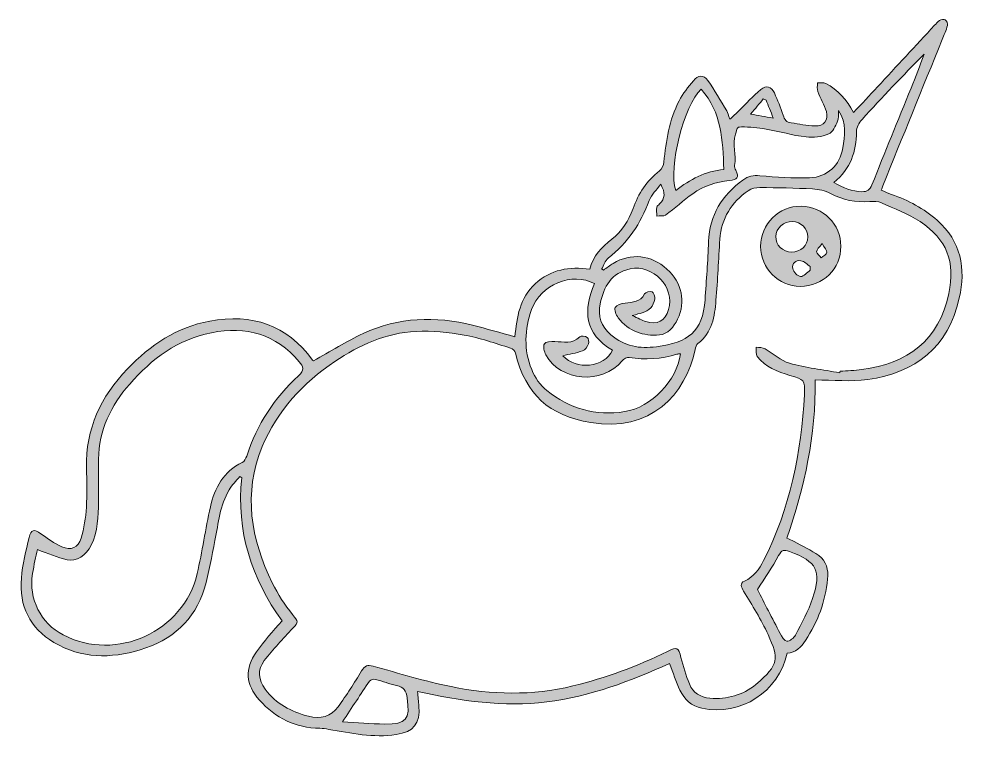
# Model space of a CAD drawing. Header units: inches. Extents: x 187 to 408, y -1080 to -913.
import ezdxf

# ---------------------------------------------------------------- set-up
doc = ezdxf.new("R2010")
doc.units = ezdxf.units.IN
doc.header["$MEASUREMENT"] = 0
doc.layers.add('Layer 1', color=7, linetype='Continuous')

# ---------------------------------------------------------------- blocks, each defined once
blk = doc.blocks.new('block 3')
at = {"layer": 'Layer 1', "true_color": 0xffffff}
h = blk.add_hatch(color=7, dxfattribs=at)
h.dxf.hatch_style = 2
edge = h.paths.add_edge_path()
edge.add_spline(control_points=[(372.93, -996.9), (373.22, -1009.78), (370.46, -1021.79), (366.34, -1033.77), (366.92, -1034.03), (367.5, -1034.24), (368.04, -1034.53), (369.97, -1035.6), (372, -1036.56), (373.8, -1037.84), (375.62, -1039.12), (376.09, -1041.14), (375.87, -1043.33), (375.33, -1048.52), (373.58, -1053.26), (370.72, -1057.6), (369.7, -1059.16), (368.46, -1060.48), (366.43, -1060.56), (364.51, -1069.57), (355.61, -1075.31), (346.57, -1073.41), (344.15, -1072.9), (342.46, -1071.38), (341.45, -1069.21), (340.54, -1067.26), (339.86, -1065.2), (339, -1062.97), (329.93, -1067.13), (320.52, -1070.65), (310.42, -1071.92), (300.32, -1073.19), (290.41, -1071.71), (280.32, -1069.54), (280.43, -1070.76), (280.54, -1071.84), (280.63, -1072.91), (280.96, -1077.03), (279.39, -1078.94), (275.35, -1079.55), (270, -1080.36), (264.82, -1079.22), (259.61, -1078.34), (258.93, -1078.22), (258.24, -1078.1), (257.55, -1078.09), (251.87, -1077.99), (247.17, -1075.68), (243.46, -1071.5), (240.2, -1067.84), (239.99, -1064.28), (242.78, -1060.25), (244.5, -1057.76), (246.62, -1055.55), (248.72, -1053.01), (241.65, -1043.22), (238.02, -1032.15), (239.33, -1019.68), (239.18, -1019.59), (239.03, -1019.51), (238.88, -1019.42), (238.04, -1020.44), (237.06, -1021.38), (236.4, -1022.5), (234.26, -1026.13), (233.9, -1030.27), (233.1, -1034.3), (232.37, -1038.03), (231.72, -1041.81), (230.63, -1045.44), (228.37, -1052.98), (223.04, -1057.59), (215.66, -1059.8), (208.79, -1061.85), (201.92, -1061.89), (195.56, -1058.08), (189.95, -1054.73), (187.42, -1049.55), (187.99, -1043.08), (188.27, -1039.89), (189.07, -1036.73), (189.79, -1033.6), (190.22, -1031.71), (190.97, -1031.62), (192.52, -1032.73), (194.08, -1033.84), (195.67, -1034.99), (197.41, -1035.77), (199.53, -1036.71), (201.22, -1036.03), (201.9, -1033.81), (202.61, -1031.48), (202.98, -1029.01), (203.14, -1026.57), (203.34, -1023.53), (203.23, -1020.46), (203.16, -1017.41), (202.93, -1008.28), (206.51, -1000.76), (212.71, -994.3), (218.05, -988.75), (224.16, -984.6), (231.88, -983.18), (241.73, -981.37), (249.87, -984), (255.86, -992.3), (255.96, -992.43), (256.13, -992.52), (256.05, -992.45), (259.99, -990.27), (263.71, -987.91), (267.67, -986.07), (275.87, -982.24), (284.45, -981.98), (293.14, -984.15), (296.37, -984.96), (299.57, -985.9), (303, -986.85), (303.42, -982.21), (304.15, -977.76), (307.74, -974.47), (311.36, -971.17), (315.67, -970.38), (320.45, -971.09), (321.13, -967.97), (323.23, -965.96), (325.55, -964.11), (327.92, -962.23), (329.52, -959.79), (330.52, -956.97), (331.77, -953.45), (333.69, -950.46), (336.71, -948.17), (337.25, -947.76), (337.63, -946.85), (337.71, -946.12), (338.22, -941.19), (338.96, -936.31), (341.25, -931.86), (342.13, -930.16), (343.39, -928.65), (344.58, -927.15), (345.62, -925.84), (346.98, -925.69), (347.96, -927.11), (349.55, -929.4), (350.94, -931.82), (352.38, -934.21), (352.64, -934.64), (352.74, -935.18), (353.08, -936.15), (353.91, -935.36), (354.54, -934.78), (355.16, -934.18), (356.87, -932.52), (358.48, -930.74), (360.3, -929.2), (361.49, -928.18), (362.77, -928.49), (363.45, -930), (364.21, -931.71), (364.96, -933.42), (365.5, -935.2), (365.82, -936.24), (366.27, -936.84), (367.34, -936.98), (369.19, -937.22), (371.04, -937.63), (372.91, -937.7), (374.98, -937.78), (376.15, -936.34), (375.58, -934.36), (375.11, -932.75), (374.16, -931.29), (373.57, -929.7), (373.34, -929.1), (373.52, -928.34), (373.51, -927.66), (374.15, -927.68), (374.92, -927.49), (375.42, -927.77), (378.22, -929.3), (380.35, -931.53), (381.89, -934.59), (383.83, -932.51), (385.66, -930.56), (387.48, -928.6), (391.92, -923.81), (396.34, -919.03), (400.78, -914.24), (401.13, -913.86), (401.46, -913.38), (401.9, -913.14), (402.3, -912.92), (402.98, -912.76), (403.29, -912.95), (403.62, -913.16), (403.89, -913.89), (403.79, -914.28), (403.48, -915.4), (402.99, -916.48), (402.55, -917.57), (397.93, -928.94), (393.32, -940.3), (388.7, -951.67), (388.59, -951.94), (388.51, -952.22), (388.35, -952.69), (389.16, -953.01), (389.95, -953.35), (390.74, -953.64), (394.64, -955.06), (398.3, -956.91), (401.41, -959.69), (406.96, -964.64), (408.12, -970.87), (406.54, -977.85), (403.96, -989.26), (396.32, -995.27), (385.2, -996.81), (381.24, -997.36), (377.14, -996.9), (372.93, -996.9)], knot_values=[0, 0, 0, 0, 1, 1, 1, 2, 2, 2, 3, 3, 3, 4, 4, 4, 5, 5, 5, 6, 6, 6, 7, 7, 7, 8, 8, 8, 9, 9, 9, 10, 10, 10, 11, 11, 11, 12, 12, 12, 13, 13, 13, 14, 14, 14, 15, 15, 15, 16, 16, 16, 17, 17, 17, 18, 18, 18, 19, 19, 19, 20, 20, 20, 21, 21, 21, 22, 22, 22, 23, 23, 23, 24, 24, 24, 25, 25, 25, 26, 26, 26, 27, 27, 27, 28, 28, 28, 29, 29, 29, 30, 30, 30, 31, 31, 31, 32, 32, 32, 33, 33, 33, 34, 34, 34, 35, 35, 35, 36, 36, 36, 37, 37, 37, 38, 38, 38, 39, 39, 39, 40, 40, 40, 41, 41, 41, 42, 42, 42, 43, 43, 43, 44, 44, 44, 45, 45, 45, 46, 46, 46, 47, 47, 47, 48, 48, 48, 49, 49, 49, 50, 50, 50, 51, 51, 51, 52, 52, 52, 53, 53, 53, 54, 54, 54, 55, 55, 55, 56, 56, 56, 57, 57, 57, 58, 58, 58, 59, 59, 59, 60, 60, 60, 61, 61, 61, 62, 62, 62, 63, 63, 63, 64, 64, 64, 65, 65, 65, 66, 66, 66, 67, 67, 67, 68, 68, 68, 69, 69, 69, 70, 70, 70, 71, 71, 71, 72, 72, 72, 73, 73, 73, 74, 74, 74, 74], degree=3, periodic=1)
edge = h.paths.add_edge_path()
edge.add_spline(control_points=[(378.67, -995.23), (378.7, -995.12), (378.73, -995.01), (378.76, -994.89), (380.45, -994.76), (382.16, -994.68), (383.84, -994.47), (394.38, -993.14), (401.85, -987.67), (404.13, -976.72), (405.64, -969.44), (403.65, -964.06), (397.4, -959.99), (394.62, -958.19), (391.45, -956.98), (388.4, -955.62), (387.6, -955.27), (386.57, -955.23), (385.67, -955.3), (382.42, -955.56), (379.41, -954.98), (376.51, -953.41), (375.29, -952.75), (373.77, -952.46), (372.37, -952.38), (368.27, -952.16), (364.17, -952.08), (360.07, -952.05), (359.16, -952.05), (358.1, -952.29), (357.37, -952.79), (353.48, -955.54), (351.08, -959.23), (350.76, -964.09), (350.45, -968.84), (350.26, -973.6), (349.85, -978.33), (349.52, -982.1), (348.99, -985.85), (345.61, -988.39), (345.26, -988.65), (345.11, -989.28), (345.01, -989.77), (342.83, -1000.28), (334.52, -1009.22), (320.66, -1006.84), (310.89, -1005.16), (305.49, -1000.3), (303.15, -990.67), (303.04, -990.19), (302.46, -989.61), (301.98, -989.46), (298.38, -988.37), (294.81, -987.08), (291.14, -986.43), (287.47, -985.77), (283.67, -985.4), (279.96, -985.58), (272.99, -985.92), (266.77, -988.72), (261.05, -992.6), (253.61, -997.65), (247.63, -1004.02), (244.13, -1012.42), (239.57, -1023.38), (241.51, -1033.96), (246.46, -1044.22), (247.72, -1046.84), (249.4, -1049.31), (251.2, -1051.6), (252.49, -1053.25), (252.64, -1053.27), (251.22, -1054.78), (248.93, -1057.21), (246.66, -1059.67), (244.6, -1062.29), (242.92, -1064.44), (243.23, -1066.78), (244.8, -1068.97), (247.31, -1072.44), (250.87, -1074.2), (254.88, -1075.29), (257.7, -1076.06), (260.1, -1075.31), (261.79, -1073.05), (263.78, -1070.39), (265.55, -1067.55), (267.27, -1064.69), (267.98, -1063.51), (268.61, -1063.23), (269.95, -1063.6), (275.99, -1065.29), (282, -1067.13), (288.14, -1068.37), (297.54, -1070.28), (307.03, -1070.54), (316.47, -1068.22), (324.14, -1066.34), (331.51, -1063.66), (338.58, -1060.16), (340.79, -1059.07), (341.07, -1059.25), (341.68, -1061.56), (342.24, -1063.65), (342.85, -1065.74), (343.66, -1067.74), (344.5, -1069.8), (346.19, -1070.89), (348.45, -1071.07), (352.44, -1071.37), (356.08, -1070.42), (359.14, -1067.85), (364.64, -1063.23), (364.53, -1061.84), (361.98, -1056.25), (360.39, -1052.74), (358.26, -1049.47), (356.29, -1046.14), (355.75, -1045.21), (355.31, -1044.29), (356.47, -1043.78), (358.7, -1042.8), (359.95, -1040.98), (360.95, -1038.99), (367.07, -1026.82), (369.79, -1013.79), (370.44, -1000.29), (370.6, -996.81), (370.42, -996.84), (367.08, -995.84), (364.19, -994.97), (361.36, -993.91), (359.46, -991.4), (359.08, -990.9), (359.29, -989.96), (359.24, -989.23), (359.94, -989.36), (360.74, -989.32), (361.33, -989.65), (363.25, -990.73), (364.95, -992.42), (366.98, -992.99), (370.79, -994.07), (374.77, -994.52), (378.67, -995.23)], knot_values=[0, 0, 0, 0, 1, 1, 1, 2, 2, 2, 3, 3, 3, 4, 4, 4, 5, 5, 5, 6, 6, 6, 7, 7, 7, 8, 8, 8, 9, 9, 9, 10, 10, 10, 11, 11, 11, 12, 12, 12, 13, 13, 13, 14, 14, 14, 15, 15, 15, 16, 16, 16, 17, 17, 17, 18, 18, 18, 19, 19, 19, 20, 20, 20, 21, 21, 21, 22, 22, 22, 23, 23, 23, 24, 24, 24, 25, 25, 25, 26, 26, 26, 27, 27, 27, 28, 28, 28, 29, 29, 29, 30, 30, 30, 31, 31, 31, 32, 32, 32, 33, 33, 33, 34, 34, 34, 35, 35, 35, 36, 36, 36, 37, 37, 37, 38, 38, 38, 39, 39, 39, 40, 40, 40, 41, 41, 41, 42, 42, 42, 43, 43, 43, 44, 44, 44, 45, 45, 45, 46, 46, 46, 47, 47, 47, 48, 48, 48, 48], degree=3, periodic=1)
edge = h.paths.add_edge_path()
edge.add_spline(control_points=[(191.73, -1036.45), (191.4, -1038.03), (190.91, -1040.01), (190.59, -1042.03), (189.64, -1047.96), (192.47, -1053.56), (197.75, -1056.32), (210.05, -1062.76), (225.82, -1055.59), (228.95, -1042.04), (230.14, -1036.9), (230.87, -1031.65), (232.03, -1026.5), (233.03, -1022.06), (235.07, -1018.24), (239.45, -1016.12), (239.94, -1015.89), (240.32, -1015.2), (240.5, -1014.63), (242.86, -1007.3), (246.95, -1001.07), (252.6, -995.91), (254.03, -994.61), (253.72, -993.85), (252.71, -992.66), (247.27, -986.23), (240.39, -984.29), (232.27, -985.89), (224.37, -987.44), (218.38, -991.99), (213.23, -997.85), (208.83, -1002.85), (206.1, -1008.61), (205.95, -1015.38), (205.88, -1018.67), (206.06, -1021.96), (205.96, -1025.25), (205.86, -1028.7), (205.87, -1032.21), (204.27, -1035.42), (203.11, -1037.75), (200.76, -1039.34), (198.63, -1038.85), (196.35, -1038.31), (194.18, -1037.32), (191.73, -1036.45)], knot_values=[0, 0, 0, 0, 1, 1, 1, 2, 2, 2, 3, 3, 3, 4, 4, 4, 5, 5, 5, 6, 6, 6, 7, 7, 7, 8, 8, 8, 9, 9, 9, 10, 10, 10, 11, 11, 11, 12, 12, 12, 13, 13, 13, 14, 14, 14, 15, 15, 15, 15], degree=3, periodic=1)
edge = h.paths.add_edge_path()
edge.add_spline(control_points=[(378.42, -934.11), (378.34, -935.16), (378.48, -935.99), (378.18, -936.61), (377.65, -937.7), (377.06, -939.18), (376.12, -939.56), (374.51, -940.2), (372.56, -940.47), (370.83, -940.27), (367.7, -939.89), (364.63, -938.98), (361.51, -938.44), (359.62, -938.11), (357.69, -937.92), (355.77, -937.93), (354.48, -937.95), (354.89, -938.31), (354.42, -939.59), (353.5, -942.07), (354.68, -944.47), (354.2, -946.88), (354.13, -947.23), (354.31, -947.67), (354.47, -948.03), (355.23, -949.78), (354.92, -950.22), (352.95, -950.43), (349.87, -950.75), (346.95, -951.65), (344.44, -953.49), (342.27, -955.08), (340.26, -956.88), (338.09, -958.46), (337.62, -958.81), (336.76, -958.63), (336.08, -958.69), (336.06, -958), (335.96, -957.31), (336.04, -956.63), (336.07, -956.35), (336.48, -956.11), (336.72, -955.86), (337.99, -954.56), (338.1, -953.34), (336.96, -951.28), (336, -952.61), (334.79, -953.71), (334.29, -955.07), (332.32, -960.44), (329.28, -964.96), (324.74, -968.5), (324, -969.08), (323.7, -970.2), (323.2, -971.07), (323.34, -971.15), (323.48, -971.23), (323.61, -971.31), (324.37, -970.78), (325.11, -970.2), (325.9, -969.72), (329.98, -967.23), (334.78, -967.75), (338.43, -971.06), (341.93, -974.22), (342.88, -978.7), (340.9, -982.74), (340.01, -984.56), (338.61, -986.26), (336.68, -986.41), (332.92, -986.72), (329.46, -985.58), (327.06, -982.4), (326.56, -981.74), (326.07, -980.56), (326.34, -979.98), (326.62, -979.4), (327.83, -979.1), (328.68, -978.99), (330.43, -978.75), (332.2, -978.83), (333.17, -976.85), (333.37, -976.45), (334.48, -976.15), (334.96, -976.35), (335.35, -976.5), (335.66, -977.51), (335.57, -978.06), (335.3, -979.69), (334.3, -980.79), (332.66, -981.24), (332.04, -981.42), (331.42, -981.59), (330.33, -981.89), (331.71, -982.5), (332.6, -982.97), (333.53, -983.29), (336.11, -984.18), (338.05, -983.13), (338.81, -980.5), (340.31, -975.27), (335.24, -969.9), (329.86, -971), (325.43, -971.91), (323.71, -975.17), (322.87, -979.13), (322.26, -982.02), (323.13, -984.44), (325.38, -986.4), (328.46, -989.08), (332.13, -989.68), (335.96, -989.15), (343.42, -988.11), (346.71, -985.78), (347.29, -978.2), (347.63, -973.69), (347.94, -969.17), (348.1, -964.66), (348.34, -958.47), (351.26, -953.87), (356.14, -950.3), (357.36, -949.4), (358.57, -949.19), (360.07, -949.3), (363.93, -949.6), (367.81, -949.94), (371.66, -949.78), (375.81, -949.61), (378.74, -946.89), (379.41, -942.83), (379.87, -940.01), (380.35, -937.05), (378.42, -934.11)], knot_values=[0, 0, 0, 0, 1, 1, 1, 2, 2, 2, 3, 3, 3, 4, 4, 4, 5, 5, 5, 6, 6, 6, 7, 7, 7, 8, 8, 8, 9, 9, 9, 10, 10, 10, 11, 11, 11, 12, 12, 12, 13, 13, 13, 14, 14, 14, 15, 15, 15, 16, 16, 16, 17, 17, 17, 18, 18, 18, 19, 19, 19, 20, 20, 20, 21, 21, 21, 22, 22, 22, 23, 23, 23, 24, 24, 24, 25, 25, 25, 26, 26, 26, 27, 27, 27, 28, 28, 28, 29, 29, 29, 30, 30, 30, 31, 31, 31, 32, 32, 32, 33, 33, 33, 34, 34, 34, 35, 35, 35, 36, 36, 36, 37, 37, 37, 38, 38, 38, 39, 39, 39, 40, 40, 40, 41, 41, 41, 42, 42, 42, 43, 43, 43, 44, 44, 44, 44], degree=3, periodic=1)
edge = h.paths.add_edge_path()
edge.add_spline(control_points=[(341.59, -990.78), (341.21, -990.83), (340.97, -990.82), (340.76, -990.89), (337.11, -992.02), (333.41, -992.3), (329.62, -991.63), (329.13, -991.54), (328.36, -992.02), (327.98, -992.47), (323.32, -998.04), (313.62, -997.3), (310.2, -991.02), (309.8, -990.27), (309.53, -989.08), (309.86, -988.45), (310.11, -987.98), (311.44, -987.92), (312.28, -987.95), (314.31, -988.01), (316.36, -988.59), (318.11, -986.87), (318.39, -986.59), (319.39, -986.69), (319.81, -986.98), (320.14, -987.2), (320.34, -988.09), (320.17, -988.49), (319.89, -989.13), (319.35, -989.89), (318.74, -990.11), (317.24, -990.65), (315.65, -990.91), (314.18, -991.25), (317.26, -994.67), (323.83, -994.09), (325.73, -989.96), (319.27, -986.19), (318.77, -980.68), (321.56, -974.45), (316.25, -971.66), (308.98, -974.66), (306.87, -980.51), (305.22, -985.1), (305.03, -989.89), (306.9, -994.48), (307.64, -996.3), (308.91, -998.15), (310.43, -999.37), (315.71, -1003.62), (321.83, -1005.35), (328.57, -1004.28), (334.75, -1003.3), (340.75, -997.05), (341.59, -990.78)], knot_values=[0, 0, 0, 0, 1, 1, 1, 2, 2, 2, 3, 3, 3, 4, 4, 4, 5, 5, 5, 6, 6, 6, 7, 7, 7, 8, 8, 8, 9, 9, 9, 10, 10, 10, 11, 11, 11, 12, 12, 12, 13, 13, 13, 14, 14, 14, 15, 15, 15, 16, 16, 16, 17, 17, 17, 18, 18, 18, 18], degree=3, periodic=1)
edge = h.paths.add_edge_path()
edge.add_spline(control_points=[(377.34, -950.89), (379.55, -952.15), (381.53, -953), (383.85, -953.02), (385.1, -953.04), (385.72, -952.61), (386.19, -951.43), (389.18, -943.9), (392.26, -936.4), (395.3, -928.89), (396.36, -926.27), (397.35, -923.62), (398.38, -920.98), (393.38, -925.95), (388.58, -931.02), (383.88, -936.17), (383.19, -936.93), (382.59, -938.1), (382.58, -939.08), (382.54, -943.66), (381.25, -947.63), (377.34, -950.89)], knot_values=[0, 0, 0, 0, 1, 1, 1, 2, 2, 2, 3, 3, 3, 4, 4, 4, 5, 5, 5, 6, 6, 6, 7, 7, 7, 7], degree=3, periodic=1)
edge = h.paths.add_edge_path()
edge.add_spline(control_points=[(359.5, -1045.74), (361.14, -1048.91), (362.93, -1052.45), (364.8, -1055.96), (365.18, -1056.68), (365.8, -1057.75), (366.37, -1057.79), (367.02, -1057.83), (368.01, -1057.04), (368.36, -1056.36), (369.82, -1053.56), (371.38, -1050.77), (372.37, -1047.8), (374.52, -1041.29), (373.4, -1039.31), (366.98, -1036.87), (365.69, -1036.37), (365.13, -1036.54), (364.43, -1037.84), (363, -1040.48), (361.26, -1042.96), (359.5, -1045.74)], knot_values=[0, 0, 0, 0, 1, 1, 1, 2, 2, 2, 3, 3, 3, 4, 4, 4, 5, 5, 5, 6, 6, 6, 7, 7, 7, 7], degree=3, periodic=1)
edge = h.paths.add_edge_path()
edge.add_spline(control_points=[(340.46, -952.76), (343.81, -950.13), (347.36, -948.29), (351.67, -947.82), (351.39, -941.09), (351.23, -934.52), (346.39, -929.16), (342.35, -932.86), (338.74, -947.31), (340.46, -952.76)], knot_values=[0, 0, 0, 0, 1, 1, 1, 2, 2, 2, 3, 3, 3, 3], degree=3, periodic=1)
edge = h.paths.add_edge_path()
edge.add_spline(control_points=[(262.82, -1076.61), (266.14, -1076.78), (269.4, -1077.06), (272.67, -1077.11), (277.76, -1077.18), (278.61, -1076.05), (277.88, -1070.98), (277.65, -1069.41), (277.13, -1068.42), (275.41, -1068.1), (273.75, -1067.79), (272.17, -1067.09), (270.52, -1066.68), (270.1, -1066.58), (269.35, -1066.77), (269.13, -1067.09), (267.06, -1070.11), (265.07, -1073.19), (262.82, -1076.61)], knot_values=[0, 0, 0, 0, 1, 1, 1, 2, 2, 2, 3, 3, 3, 4, 4, 4, 5, 5, 5, 6, 6, 6, 6], degree=3, periodic=1)
edge = h.paths.add_edge_path()
edge.add_spline(control_points=[(357.92, -934.94), (359.71, -935.26), (361.23, -935.53), (363.21, -935.89), (362.56, -934.24), (362.04, -932.96), (361.53, -931.68), (361.31, -931.59), (361.09, -931.5), (360.87, -931.41), (359.96, -932.5), (359.05, -933.59), (357.92, -934.94)], knot_values=[0, 0, 0, 0, 1, 1, 1, 2, 2, 2, 3, 3, 3, 4, 4, 4, 4], degree=3, periodic=1)
h = blk.add_hatch(color=7, dxfattribs=at)
h.dxf.hatch_style = 2
edge = h.paths.add_edge_path()
edge.add_spline(control_points=[(378.94, -965.75), (378.95, -970.97), (374.77, -975.11), (369.51, -975.09), (364.37, -975.07), (360.26, -970.93), (360.23, -965.77), (360.2, -960.62), (364.51, -956.34), (369.67, -956.4), (374.79, -956.45), (378.94, -960.64), (378.94, -965.75)], knot_values=[0, 0, 0, 0, 1, 1, 1, 2, 2, 2, 3, 3, 3, 4, 4, 4, 4], degree=3, periodic=1)
edge = h.paths.add_edge_path()
edge.add_spline(control_points=[(367.47, -967.09), (369.58, -967.13), (371.22, -965.59), (371.22, -963.56), (371.23, -961.59), (369.71, -960.06), (367.67, -959.99), (365.61, -959.92), (363.82, -961.51), (363.77, -963.45), (363.73, -965.43), (365.39, -967.06), (367.47, -967.09)], knot_values=[0, 0, 0, 0, 1, 1, 1, 2, 2, 2, 3, 3, 3, 4, 4, 4, 4], degree=3, periodic=1)
edge = h.paths.add_edge_path()
edge.add_spline(control_points=[(371.83, -971.33), (371.83, -971.04), (371.82, -970.75), (371.82, -970.46), (371.1, -969.99), (370.43, -969.25), (369.64, -969.1), (368.39, -968.86), (367.5, -969.79), (367.72, -970.95), (367.87, -971.69), (368.87, -972.74), (369.55, -972.78), (370.28, -972.83), (371.07, -971.86), (371.83, -971.33)], knot_values=[0, 0, 0, 0, 1, 1, 1, 2, 2, 2, 3, 3, 3, 4, 4, 4, 5, 5, 5, 5], degree=3, periodic=1)
edge = h.paths.add_edge_path()
edge.add_spline(control_points=[(374.59, -965.07), (373.91, -966.02), (373.27, -966.53), (373.29, -967), (373.32, -967.49), (374, -967.94), (374.39, -968.41), (374.85, -967.99), (375.59, -967.63), (375.68, -967.15), (375.76, -966.69), (375.17, -966.11), (374.59, -965.07)], knot_values=[0, 0, 0, 0, 1, 1, 1, 2, 2, 2, 3, 3, 3, 4, 4, 4, 4], degree=3, periodic=1)
at = {"layer": 'Layer 1', "lineweight": 0}
for points, knots in [([(372.93, -996.9), (377.14, -996.9), (381.24, -997.36), (385.2, -996.81), (396.32, -995.27), (403.96, -989.26), (406.54, -977.85), (408.12, -970.87), (406.96, -964.64), (401.41, -959.69), (398.3, -956.91), (394.64, -955.06), (390.74, -953.64), (389.95, -953.35), (389.16, -953.01), (388.35, -952.69), (388.51, -952.22), (388.59, -951.94), (388.7, -951.67), (393.32, -940.3), (397.93, -928.94), (402.55, -917.57), (402.99, -916.48), (403.48, -915.4), (403.79, -914.28), (403.89, -913.89), (403.62, -913.16), (403.29, -912.95), (402.98, -912.76), (402.3, -912.92), (401.9, -913.14), (401.46, -913.38), (401.13, -913.86), (400.78, -914.24), (396.34, -919.03), (391.92, -923.81), (387.48, -928.6), (385.66, -930.56), (383.83, -932.51), (381.89, -934.59), (380.35, -931.53), (378.22, -929.3), (375.42, -927.77), (374.92, -927.49), (374.15, -927.68), (373.51, -927.66), (373.52, -928.34), (373.34, -929.1), (373.57, -929.7), (374.16, -931.29), (375.11, -932.75), (375.58, -934.36), (376.15, -936.34), (374.98, -937.78), (372.91, -937.7), (371.04, -937.63), (369.19, -937.22), (367.34, -936.98), (366.27, -936.84), (365.82, -936.24), (365.5, -935.2), (364.96, -933.42), (364.21, -931.71), (363.45, -930), (362.77, -928.49), (361.49, -928.18), (360.3, -929.2), (358.48, -930.74), (356.87, -932.52), (355.16, -934.18), (354.54, -934.78), (353.91, -935.36), (353.08, -936.15), (352.74, -935.18), (352.64, -934.64), (352.38, -934.21), (350.94, -931.82), (349.55, -929.4), (347.96, -927.11), (346.98, -925.69), (345.62, -925.84), (344.58, -927.15), (343.39, -928.65), (342.13, -930.16), (341.25, -931.86), (338.96, -936.31), (338.22, -941.19), (337.71, -946.12), (337.63, -946.85), (337.25, -947.76), (336.71, -948.17), (333.69, -950.46), (331.77, -953.45), (330.52, -956.97), (329.52, -959.79), (327.92, -962.23), (325.55, -964.11), (323.23, -965.96), (321.13, -967.97), (320.45, -971.09), (315.67, -970.38), (311.36, -971.17), (307.74, -974.47), (304.15, -977.76), (303.42, -982.21), (303, -986.85), (299.57, -985.9), (296.37, -984.96), (293.14, -984.15), (284.45, -981.98), (275.87, -982.24), (267.67, -986.07), (263.71, -987.91), (259.99, -990.27), (256.05, -992.45), (256.13, -992.52), (255.96, -992.43), (255.86, -992.3), (249.87, -984), (241.73, -981.37), (231.88, -983.18), (224.16, -984.6), (218.05, -988.75), (212.71, -994.3), (206.51, -1000.76), (202.93, -1008.28), (203.16, -1017.41), (203.23, -1020.46), (203.34, -1023.53), (203.14, -1026.57), (202.98, -1029.01), (202.61, -1031.48), (201.9, -1033.81), (201.22, -1036.03), (199.53, -1036.71), (197.41, -1035.77), (195.67, -1034.99), (194.08, -1033.84), (192.52, -1032.73), (190.97, -1031.62), (190.22, -1031.71), (189.79, -1033.6), (189.07, -1036.73), (188.27, -1039.89), (187.99, -1043.08), (187.42, -1049.55), (189.95, -1054.73), (195.56, -1058.08), (201.92, -1061.89), (208.79, -1061.85), (215.66, -1059.8), (223.04, -1057.59), (228.37, -1052.98), (230.63, -1045.44), (231.72, -1041.81), (232.37, -1038.03), (233.1, -1034.3), (233.9, -1030.27), (234.26, -1026.13), (236.4, -1022.5), (237.06, -1021.38), (238.04, -1020.44), (238.88, -1019.42), (239.03, -1019.51), (239.18, -1019.59), (239.33, -1019.68), (238.02, -1032.15), (241.65, -1043.22), (248.72, -1053.01), (246.62, -1055.55), (244.5, -1057.76), (242.78, -1060.25), (239.99, -1064.28), (240.2, -1067.84), (243.46, -1071.5), (247.17, -1075.68), (251.87, -1077.99), (257.55, -1078.09), (258.24, -1078.1), (258.93, -1078.22), (259.61, -1078.34), (264.82, -1079.22), (270, -1080.36), (275.35, -1079.55), (279.39, -1078.94), (280.96, -1077.03), (280.63, -1072.91), (280.54, -1071.84), (280.43, -1070.76), (280.32, -1069.54), (290.41, -1071.71), (300.32, -1073.19), (310.42, -1071.92), (320.52, -1070.65), (329.93, -1067.13), (339, -1062.97), (339.86, -1065.2), (340.54, -1067.26), (341.45, -1069.21), (342.46, -1071.38), (344.15, -1072.9), (346.57, -1073.41), (355.61, -1075.31), (364.51, -1069.57), (366.43, -1060.56), (368.46, -1060.48), (369.7, -1059.16), (370.72, -1057.6), (373.58, -1053.26), (375.33, -1048.52), (375.87, -1043.33), (376.09, -1041.14), (375.62, -1039.12), (373.8, -1037.84), (372, -1036.56), (369.97, -1035.6), (368.04, -1034.53), (367.5, -1034.24), (366.92, -1034.03), (366.34, -1033.77), (370.46, -1021.79), (373.22, -1009.78), (372.93, -996.9)], [0, 0, 0, 0, 1, 1, 1, 2, 2, 2, 3, 3, 3, 4, 4, 4, 5, 5, 5, 6, 6, 6, 7, 7, 7, 8, 8, 8, 9, 9, 9, 10, 10, 10, 11, 11, 11, 12, 12, 12, 13, 13, 13, 14, 14, 14, 15, 15, 15, 16, 16, 16, 17, 17, 17, 18, 18, 18, 19, 19, 19, 20, 20, 20, 21, 21, 21, 22, 22, 22, 23, 23, 23, 24, 24, 24, 25, 25, 25, 26, 26, 26, 27, 27, 27, 28, 28, 28, 29, 29, 29, 30, 30, 30, 31, 31, 31, 32, 32, 32, 33, 33, 33, 34, 34, 34, 35, 35, 35, 36, 36, 36, 37, 37, 37, 38, 38, 38, 39, 39, 39, 40, 40, 40, 41, 41, 41, 42, 42, 42, 43, 43, 43, 44, 44, 44, 45, 45, 45, 46, 46, 46, 47, 47, 47, 48, 48, 48, 49, 49, 49, 50, 50, 50, 51, 51, 51, 52, 52, 52, 53, 53, 53, 54, 54, 54, 55, 55, 55, 56, 56, 56, 57, 57, 57, 58, 58, 58, 59, 59, 59, 60, 60, 60, 61, 61, 61, 62, 62, 62, 63, 63, 63, 64, 64, 64, 65, 65, 65, 66, 66, 66, 67, 67, 67, 68, 68, 68, 69, 69, 69, 70, 70, 70, 71, 71, 71, 72, 72, 72, 73, 73, 73, 74, 74, 74, 74]), ([(372.93, -996.9), (373.22, -1009.78), (370.46, -1021.79), (366.34, -1033.77), (366.92, -1034.03), (367.5, -1034.24), (368.04, -1034.53), (369.97, -1035.6), (372, -1036.56), (373.8, -1037.84), (375.62, -1039.12), (376.09, -1041.14), (375.87, -1043.33), (375.33, -1048.52), (373.58, -1053.26), (370.72, -1057.6), (369.7, -1059.16), (368.46, -1060.48), (366.43, -1060.56), (364.51, -1069.57), (355.61, -1075.31), (346.57, -1073.41), (344.15, -1072.9), (342.46, -1071.38), (341.45, -1069.21), (340.54, -1067.26), (339.86, -1065.2), (339, -1062.97), (329.93, -1067.13), (320.52, -1070.65), (310.42, -1071.92), (300.32, -1073.19), (290.41, -1071.71), (280.32, -1069.54), (280.43, -1070.76), (280.54, -1071.84), (280.63, -1072.91), (280.96, -1077.03), (279.39, -1078.94), (275.35, -1079.55), (270, -1080.36), (264.82, -1079.22), (259.61, -1078.34), (258.93, -1078.22), (258.24, -1078.1), (257.55, -1078.09), (251.87, -1077.99), (247.17, -1075.68), (243.46, -1071.5), (240.2, -1067.84), (239.99, -1064.28), (242.78, -1060.25), (244.5, -1057.76), (246.62, -1055.55), (248.72, -1053.01), (241.65, -1043.22), (238.02, -1032.15), (239.33, -1019.68), (239.18, -1019.59), (239.03, -1019.51), (238.88, -1019.42), (238.04, -1020.44), (237.06, -1021.38), (236.4, -1022.5), (234.26, -1026.13), (233.9, -1030.27), (233.1, -1034.3), (232.37, -1038.03), (231.72, -1041.81), (230.63, -1045.44), (228.37, -1052.98), (223.04, -1057.59), (215.66, -1059.8), (208.79, -1061.85), (201.92, -1061.89), (195.56, -1058.08), (189.95, -1054.73), (187.42, -1049.55), (187.99, -1043.08), (188.27, -1039.89), (189.07, -1036.73), (189.79, -1033.6), (190.22, -1031.71), (190.97, -1031.62), (192.52, -1032.73), (194.08, -1033.84), (195.67, -1034.99), (197.41, -1035.77), (199.53, -1036.71), (201.22, -1036.03), (201.9, -1033.81), (202.61, -1031.48), (202.98, -1029.01), (203.14, -1026.57), (203.34, -1023.53), (203.23, -1020.46), (203.16, -1017.41), (202.93, -1008.28), (206.51, -1000.76), (212.71, -994.3), (218.05, -988.75), (224.16, -984.6), (231.88, -983.18), (241.73, -981.37), (249.87, -984), (255.86, -992.3), (255.96, -992.43), (256.13, -992.52), (256.05, -992.45), (259.99, -990.27), (263.71, -987.91), (267.67, -986.07), (275.87, -982.24), (284.45, -981.98), (293.14, -984.15), (296.37, -984.96), (299.57, -985.9), (303, -986.85), (303.42, -982.21), (304.15, -977.76), (307.74, -974.47), (311.36, -971.17), (315.67, -970.38), (320.45, -971.09), (321.13, -967.97), (323.23, -965.96), (325.55, -964.11), (327.92, -962.23), (329.52, -959.79), (330.52, -956.97), (331.77, -953.45), (333.69, -950.46), (336.71, -948.17), (337.25, -947.76), (337.63, -946.85), (337.71, -946.12), (338.22, -941.19), (338.96, -936.31), (341.25, -931.86), (342.13, -930.16), (343.39, -928.65), (344.58, -927.15), (345.62, -925.84), (346.98, -925.69), (347.96, -927.11), (349.55, -929.4), (350.94, -931.82), (352.38, -934.21), (352.64, -934.64), (352.74, -935.18), (353.08, -936.15), (353.91, -935.36), (354.54, -934.78), (355.16, -934.18), (356.87, -932.52), (358.48, -930.74), (360.3, -929.2), (361.49, -928.18), (362.77, -928.49), (363.45, -930), (364.21, -931.71), (364.96, -933.42), (365.5, -935.2), (365.82, -936.24), (366.27, -936.84), (367.34, -936.98), (369.19, -937.22), (371.04, -937.63), (372.91, -937.7), (374.98, -937.78), (376.15, -936.34), (375.58, -934.36), (375.11, -932.75), (374.16, -931.29), (373.57, -929.7), (373.34, -929.1), (373.52, -928.34), (373.51, -927.66), (374.15, -927.68), (374.92, -927.49), (375.42, -927.77), (378.22, -929.3), (380.35, -931.53), (381.89, -934.59), (383.83, -932.51), (385.66, -930.56), (387.48, -928.6), (391.92, -923.81), (396.34, -919.03), (400.78, -914.24), (401.13, -913.86), (401.46, -913.38), (401.9, -913.14), (402.3, -912.92), (402.98, -912.76), (403.29, -912.95), (403.62, -913.16), (403.89, -913.89), (403.79, -914.28), (403.48, -915.4), (402.99, -916.48), (402.55, -917.57), (397.93, -928.94), (393.32, -940.3), (388.7, -951.67), (388.59, -951.94), (388.51, -952.22), (388.35, -952.69), (389.16, -953.01), (389.95, -953.35), (390.74, -953.64), (394.64, -955.06), (398.3, -956.91), (401.41, -959.69), (406.96, -964.64), (408.12, -970.87), (406.54, -977.85), (403.96, -989.26), (396.32, -995.27), (385.2, -996.81), (381.24, -997.36), (377.14, -996.9), (372.93, -996.9)], [0, 0, 0, 0, 1, 1, 1, 2, 2, 2, 3, 3, 3, 4, 4, 4, 5, 5, 5, 6, 6, 6, 7, 7, 7, 8, 8, 8, 9, 9, 9, 10, 10, 10, 11, 11, 11, 12, 12, 12, 13, 13, 13, 14, 14, 14, 15, 15, 15, 16, 16, 16, 17, 17, 17, 18, 18, 18, 19, 19, 19, 20, 20, 20, 21, 21, 21, 22, 22, 22, 23, 23, 23, 24, 24, 24, 25, 25, 25, 26, 26, 26, 27, 27, 27, 28, 28, 28, 29, 29, 29, 30, 30, 30, 31, 31, 31, 32, 32, 32, 33, 33, 33, 34, 34, 34, 35, 35, 35, 36, 36, 36, 37, 37, 37, 38, 38, 38, 39, 39, 39, 40, 40, 40, 41, 41, 41, 42, 42, 42, 43, 43, 43, 44, 44, 44, 45, 45, 45, 46, 46, 46, 47, 47, 47, 48, 48, 48, 49, 49, 49, 50, 50, 50, 51, 51, 51, 52, 52, 52, 53, 53, 53, 54, 54, 54, 55, 55, 55, 56, 56, 56, 57, 57, 57, 58, 58, 58, 59, 59, 59, 60, 60, 60, 61, 61, 61, 62, 62, 62, 63, 63, 63, 64, 64, 64, 65, 65, 65, 66, 66, 66, 67, 67, 67, 68, 68, 68, 69, 69, 69, 70, 70, 70, 71, 71, 71, 72, 72, 72, 73, 73, 73, 74, 74, 74, 74]), ([(377.34, -950.89), (379.55, -952.15), (381.53, -953), (383.85, -953.02), (385.1, -953.04), (385.72, -952.61), (386.19, -951.43), (389.18, -943.9), (392.26, -936.4), (395.3, -928.89), (396.36, -926.27), (397.35, -923.62), (398.38, -920.98), (393.38, -925.95), (388.58, -931.02), (383.88, -936.17), (383.19, -936.93), (382.59, -938.1), (382.58, -939.08), (382.54, -943.66), (381.25, -947.63), (377.34, -950.89)], [0, 0, 0, 0, 1, 1, 1, 2, 2, 2, 3, 3, 3, 4, 4, 4, 5, 5, 5, 6, 6, 6, 7, 7, 7, 7]), ([(377.34, -950.89), (381.25, -947.63), (382.54, -943.66), (382.58, -939.08), (382.59, -938.1), (383.19, -936.93), (383.88, -936.17), (388.58, -931.02), (393.38, -925.95), (398.38, -920.98), (397.35, -923.62), (396.36, -926.27), (395.3, -928.89), (392.26, -936.4), (389.18, -943.9), (386.19, -951.43), (385.72, -952.61), (385.1, -953.04), (383.85, -953.02), (381.53, -953), (379.55, -952.15), (377.34, -950.89)], [0, 0, 0, 0, 1, 1, 1, 2, 2, 2, 3, 3, 3, 4, 4, 4, 5, 5, 5, 6, 6, 6, 7, 7, 7, 7]), ([(340.46, -952.76), (343.81, -950.13), (347.36, -948.29), (351.67, -947.82), (351.39, -941.09), (351.23, -934.52), (346.39, -929.16), (342.35, -932.86), (338.74, -947.31), (340.46, -952.76)], [0, 0, 0, 0, 1, 1, 1, 2, 2, 2, 3, 3, 3, 3]), ([(340.46, -952.76), (338.74, -947.31), (342.35, -932.86), (346.39, -929.16), (351.23, -934.52), (351.39, -941.09), (351.67, -947.82), (347.36, -948.29), (343.81, -950.13), (340.46, -952.76)], [0, 0, 0, 0, 1, 1, 1, 2, 2, 2, 3, 3, 3, 3]), ([(357.92, -934.94), (359.71, -935.26), (361.23, -935.53), (363.21, -935.89), (362.56, -934.24), (362.04, -932.96), (361.53, -931.68), (361.31, -931.59), (361.09, -931.5), (360.87, -931.41), (359.96, -932.5), (359.05, -933.59), (357.92, -934.94)], [0, 0, 0, 0, 1, 1, 1, 2, 2, 2, 3, 3, 3, 4, 4, 4, 4]), ([(357.92, -934.94), (359.05, -933.59), (359.96, -932.5), (360.87, -931.41), (361.09, -931.5), (361.31, -931.59), (361.53, -931.68), (362.04, -932.96), (362.56, -934.24), (363.21, -935.89), (361.23, -935.53), (359.71, -935.26), (357.92, -934.94)], [0, 0, 0, 0, 1, 1, 1, 2, 2, 2, 3, 3, 3, 4, 4, 4, 4]), ([(378.42, -934.11), (378.34, -935.16), (378.48, -935.99), (378.18, -936.61), (377.65, -937.7), (377.06, -939.18), (376.12, -939.56), (374.51, -940.2), (372.56, -940.47), (370.83, -940.27), (367.7, -939.89), (364.63, -938.98), (361.51, -938.44), (359.62, -938.11), (357.69, -937.92), (355.77, -937.93), (354.48, -937.95), (354.89, -938.31), (354.42, -939.59), (353.5, -942.07), (354.68, -944.47), (354.2, -946.88), (354.13, -947.23), (354.31, -947.67), (354.47, -948.03), (355.23, -949.78), (354.92, -950.22), (352.95, -950.43), (349.87, -950.75), (346.95, -951.65), (344.44, -953.49), (342.27, -955.08), (340.26, -956.88), (338.09, -958.46), (337.62, -958.81), (336.76, -958.63), (336.08, -958.69), (336.06, -958), (335.96, -957.31), (336.04, -956.63), (336.07, -956.35), (336.48, -956.11), (336.72, -955.86), (337.99, -954.56), (338.1, -953.34), (336.96, -951.28), (336, -952.61), (334.79, -953.71), (334.29, -955.07), (332.32, -960.44), (329.28, -964.96), (324.74, -968.5), (324, -969.08), (323.7, -970.2), (323.2, -971.07), (323.34, -971.15), (323.48, -971.23), (323.61, -971.31), (324.37, -970.78), (325.11, -970.2), (325.9, -969.72), (329.98, -967.23), (334.78, -967.75), (338.43, -971.06), (341.93, -974.22), (342.88, -978.7), (340.9, -982.74), (340.01, -984.56), (338.61, -986.26), (336.68, -986.41), (332.92, -986.72), (329.46, -985.58), (327.06, -982.4), (326.56, -981.74), (326.07, -980.56), (326.34, -979.98), (326.62, -979.4), (327.83, -979.1), (328.68, -978.99), (330.43, -978.75), (332.2, -978.83), (333.17, -976.85), (333.37, -976.45), (334.48, -976.15), (334.96, -976.35), (335.35, -976.5), (335.66, -977.51), (335.57, -978.06), (335.3, -979.69), (334.3, -980.79), (332.66, -981.24), (332.04, -981.42), (331.42, -981.59), (330.33, -981.89), (331.71, -982.5), (332.6, -982.97), (333.53, -983.29), (336.11, -984.18), (338.05, -983.13), (338.81, -980.5), (340.31, -975.27), (335.24, -969.9), (329.86, -971), (325.43, -971.91), (323.71, -975.17), (322.87, -979.13), (322.26, -982.02), (323.13, -984.44), (325.38, -986.4), (328.46, -989.08), (332.13, -989.68), (335.96, -989.15), (343.42, -988.11), (346.71, -985.78), (347.29, -978.2), (347.63, -973.69), (347.94, -969.17), (348.1, -964.66), (348.34, -958.47), (351.26, -953.87), (356.14, -950.3), (357.36, -949.4), (358.57, -949.19), (360.07, -949.3), (363.93, -949.6), (367.81, -949.94), (371.66, -949.78), (375.81, -949.61), (378.74, -946.89), (379.41, -942.83), (379.87, -940.01), (380.35, -937.05), (378.42, -934.11)], [0, 0, 0, 0, 1, 1, 1, 2, 2, 2, 3, 3, 3, 4, 4, 4, 5, 5, 5, 6, 6, 6, 7, 7, 7, 8, 8, 8, 9, 9, 9, 10, 10, 10, 11, 11, 11, 12, 12, 12, 13, 13, 13, 14, 14, 14, 15, 15, 15, 16, 16, 16, 17, 17, 17, 18, 18, 18, 19, 19, 19, 20, 20, 20, 21, 21, 21, 22, 22, 22, 23, 23, 23, 24, 24, 24, 25, 25, 25, 26, 26, 26, 27, 27, 27, 28, 28, 28, 29, 29, 29, 30, 30, 30, 31, 31, 31, 32, 32, 32, 33, 33, 33, 34, 34, 34, 35, 35, 35, 36, 36, 36, 37, 37, 37, 38, 38, 38, 39, 39, 39, 40, 40, 40, 41, 41, 41, 42, 42, 42, 43, 43, 43, 44, 44, 44, 44]), ([(378.42, -934.11), (380.35, -937.05), (379.87, -940.01), (379.41, -942.83), (378.74, -946.89), (375.81, -949.61), (371.66, -949.78), (367.81, -949.94), (363.93, -949.6), (360.07, -949.3), (358.57, -949.19), (357.36, -949.4), (356.14, -950.3), (351.26, -953.87), (348.34, -958.47), (348.1, -964.66), (347.94, -969.17), (347.63, -973.69), (347.29, -978.2), (346.71, -985.78), (343.42, -988.11), (335.96, -989.15), (332.13, -989.68), (328.46, -989.08), (325.38, -986.4), (323.13, -984.44), (322.26, -982.02), (322.87, -979.13), (323.71, -975.17), (325.43, -971.91), (329.86, -971), (335.24, -969.9), (340.31, -975.27), (338.81, -980.5), (338.05, -983.13), (336.11, -984.18), (333.53, -983.29), (332.6, -982.97), (331.71, -982.5), (330.33, -981.89), (331.42, -981.59), (332.04, -981.42), (332.66, -981.24), (334.3, -980.79), (335.3, -979.69), (335.57, -978.06), (335.66, -977.51), (335.35, -976.5), (334.96, -976.35), (334.48, -976.15), (333.37, -976.45), (333.17, -976.85), (332.2, -978.83), (330.43, -978.75), (328.68, -978.99), (327.83, -979.1), (326.62, -979.4), (326.34, -979.98), (326.07, -980.56), (326.56, -981.74), (327.06, -982.4), (329.46, -985.58), (332.92, -986.72), (336.68, -986.41), (338.61, -986.26), (340.01, -984.56), (340.9, -982.74), (342.88, -978.7), (341.93, -974.22), (338.43, -971.06), (334.78, -967.75), (329.98, -967.23), (325.9, -969.72), (325.11, -970.2), (324.37, -970.78), (323.61, -971.31), (323.48, -971.23), (323.34, -971.15), (323.2, -971.07), (323.7, -970.2), (324, -969.08), (324.74, -968.5), (329.28, -964.96), (332.32, -960.44), (334.29, -955.07), (334.79, -953.71), (336, -952.61), (336.96, -951.28), (338.1, -953.34), (337.99, -954.56), (336.72, -955.86), (336.48, -956.11), (336.07, -956.35), (336.04, -956.63), (335.96, -957.31), (336.06, -958), (336.08, -958.69), (336.76, -958.63), (337.62, -958.81), (338.09, -958.46), (340.26, -956.88), (342.27, -955.08), (344.44, -953.49), (346.95, -951.65), (349.87, -950.75), (352.95, -950.43), (354.92, -950.22), (355.23, -949.78), (354.47, -948.03), (354.31, -947.67), (354.13, -947.23), (354.2, -946.88), (354.68, -944.47), (353.5, -942.07), (354.42, -939.59), (354.89, -938.31), (354.48, -937.95), (355.77, -937.93), (357.69, -937.92), (359.62, -938.11), (361.51, -938.44), (364.63, -938.98), (367.7, -939.89), (370.83, -940.27), (372.56, -940.47), (374.51, -940.2), (376.12, -939.56), (377.06, -939.18), (377.65, -937.7), (378.18, -936.61), (378.48, -935.99), (378.34, -935.16), (378.42, -934.11)], [0, 0, 0, 0, 1, 1, 1, 2, 2, 2, 3, 3, 3, 4, 4, 4, 5, 5, 5, 6, 6, 6, 7, 7, 7, 8, 8, 8, 9, 9, 9, 10, 10, 10, 11, 11, 11, 12, 12, 12, 13, 13, 13, 14, 14, 14, 15, 15, 15, 16, 16, 16, 17, 17, 17, 18, 18, 18, 19, 19, 19, 20, 20, 20, 21, 21, 21, 22, 22, 22, 23, 23, 23, 24, 24, 24, 25, 25, 25, 26, 26, 26, 27, 27, 27, 28, 28, 28, 29, 29, 29, 30, 30, 30, 31, 31, 31, 32, 32, 32, 33, 33, 33, 34, 34, 34, 35, 35, 35, 36, 36, 36, 37, 37, 37, 38, 38, 38, 39, 39, 39, 40, 40, 40, 41, 41, 41, 42, 42, 42, 43, 43, 43, 44, 44, 44, 44]), ([(378.67, -995.23), (378.7, -995.12), (378.73, -995.01), (378.76, -994.89), (380.45, -994.76), (382.16, -994.68), (383.84, -994.47), (394.38, -993.14), (401.85, -987.67), (404.13, -976.72), (405.64, -969.44), (403.65, -964.06), (397.4, -959.99), (394.62, -958.19), (391.45, -956.98), (388.4, -955.62), (387.6, -955.27), (386.57, -955.23), (385.67, -955.3), (382.42, -955.56), (379.41, -954.98), (376.51, -953.41), (375.29, -952.75), (373.77, -952.46), (372.37, -952.38), (368.27, -952.16), (364.17, -952.08), (360.07, -952.05), (359.16, -952.05), (358.1, -952.29), (357.37, -952.79), (353.48, -955.54), (351.08, -959.23), (350.76, -964.09), (350.45, -968.84), (350.26, -973.6), (349.85, -978.33), (349.52, -982.1), (348.99, -985.85), (345.61, -988.39), (345.26, -988.65), (345.11, -989.28), (345.01, -989.77), (342.83, -1000.28), (334.52, -1009.22), (320.66, -1006.84), (310.89, -1005.16), (305.49, -1000.3), (303.15, -990.67), (303.04, -990.19), (302.46, -989.61), (301.98, -989.46), (298.38, -988.37), (294.81, -987.08), (291.14, -986.43), (287.47, -985.77), (283.67, -985.4), (279.96, -985.58), (272.99, -985.92), (266.77, -988.72), (261.05, -992.6), (253.61, -997.65), (247.63, -1004.02), (244.13, -1012.42), (239.57, -1023.38), (241.51, -1033.96), (246.46, -1044.22), (247.72, -1046.84), (249.4, -1049.31), (251.2, -1051.6), (252.49, -1053.25), (252.64, -1053.27), (251.22, -1054.78), (248.93, -1057.21), (246.66, -1059.67), (244.6, -1062.29), (242.92, -1064.44), (243.23, -1066.78), (244.8, -1068.97), (247.31, -1072.44), (250.87, -1074.2), (254.88, -1075.29), (257.7, -1076.06), (260.1, -1075.31), (261.79, -1073.05), (263.78, -1070.39), (265.55, -1067.55), (267.27, -1064.69), (267.98, -1063.51), (268.61, -1063.23), (269.95, -1063.6), (275.99, -1065.29), (282, -1067.13), (288.14, -1068.37), (297.54, -1070.28), (307.03, -1070.54), (316.47, -1068.22), (324.14, -1066.34), (331.51, -1063.66), (338.58, -1060.16), (340.79, -1059.07), (341.07, -1059.25), (341.68, -1061.56), (342.24, -1063.65), (342.85, -1065.74), (343.66, -1067.74), (344.5, -1069.8), (346.19, -1070.89), (348.45, -1071.07), (352.44, -1071.37), (356.08, -1070.42), (359.14, -1067.85), (364.64, -1063.23), (364.53, -1061.84), (361.98, -1056.25), (360.39, -1052.74), (358.26, -1049.47), (356.29, -1046.14), (355.75, -1045.21), (355.31, -1044.29), (356.47, -1043.78), (358.7, -1042.8), (359.95, -1040.98), (360.95, -1038.99), (367.07, -1026.82), (369.79, -1013.79), (370.44, -1000.29), (370.6, -996.81), (370.42, -996.84), (367.08, -995.84), (364.19, -994.97), (361.36, -993.91), (359.46, -991.4), (359.08, -990.9), (359.29, -989.96), (359.24, -989.23), (359.94, -989.36), (360.74, -989.32), (361.33, -989.65), (363.25, -990.73), (364.95, -992.42), (366.98, -992.99), (370.79, -994.07), (374.77, -994.52), (378.67, -995.23)], [0, 0, 0, 0, 1, 1, 1, 2, 2, 2, 3, 3, 3, 4, 4, 4, 5, 5, 5, 6, 6, 6, 7, 7, 7, 8, 8, 8, 9, 9, 9, 10, 10, 10, 11, 11, 11, 12, 12, 12, 13, 13, 13, 14, 14, 14, 15, 15, 15, 16, 16, 16, 17, 17, 17, 18, 18, 18, 19, 19, 19, 20, 20, 20, 21, 21, 21, 22, 22, 22, 23, 23, 23, 24, 24, 24, 25, 25, 25, 26, 26, 26, 27, 27, 27, 28, 28, 28, 29, 29, 29, 30, 30, 30, 31, 31, 31, 32, 32, 32, 33, 33, 33, 34, 34, 34, 35, 35, 35, 36, 36, 36, 37, 37, 37, 38, 38, 38, 39, 39, 39, 40, 40, 40, 41, 41, 41, 42, 42, 42, 43, 43, 43, 44, 44, 44, 45, 45, 45, 46, 46, 46, 47, 47, 47, 48, 48, 48, 48]), ([(378.67, -995.23), (374.77, -994.52), (370.79, -994.07), (366.98, -992.99), (364.95, -992.42), (363.25, -990.73), (361.33, -989.65), (360.74, -989.32), (359.94, -989.36), (359.24, -989.23), (359.29, -989.96), (359.08, -990.9), (359.46, -991.4), (361.36, -993.91), (364.19, -994.97), (367.08, -995.84), (370.42, -996.84), (370.6, -996.81), (370.44, -1000.29), (369.79, -1013.79), (367.07, -1026.82), (360.95, -1038.99), (359.95, -1040.98), (358.7, -1042.8), (356.47, -1043.78), (355.31, -1044.29), (355.75, -1045.21), (356.29, -1046.14), (358.26, -1049.47), (360.39, -1052.74), (361.98, -1056.25), (364.53, -1061.84), (364.64, -1063.23), (359.14, -1067.85), (356.08, -1070.42), (352.44, -1071.37), (348.45, -1071.07), (346.19, -1070.89), (344.5, -1069.8), (343.66, -1067.74), (342.85, -1065.74), (342.24, -1063.65), (341.68, -1061.56), (341.07, -1059.25), (340.79, -1059.07), (338.58, -1060.16), (331.51, -1063.66), (324.14, -1066.34), (316.47, -1068.22), (307.03, -1070.54), (297.54, -1070.28), (288.14, -1068.37), (282, -1067.13), (275.99, -1065.29), (269.95, -1063.6), (268.61, -1063.23), (267.98, -1063.51), (267.27, -1064.69), (265.55, -1067.55), (263.78, -1070.39), (261.79, -1073.05), (260.1, -1075.31), (257.7, -1076.06), (254.88, -1075.29), (250.87, -1074.2), (247.31, -1072.44), (244.8, -1068.97), (243.23, -1066.78), (242.92, -1064.44), (244.6, -1062.29), (246.66, -1059.67), (248.93, -1057.21), (251.22, -1054.78), (252.64, -1053.27), (252.49, -1053.25), (251.2, -1051.6), (249.4, -1049.31), (247.72, -1046.84), (246.46, -1044.22), (241.51, -1033.96), (239.57, -1023.38), (244.13, -1012.42), (247.63, -1004.02), (253.61, -997.65), (261.05, -992.6), (266.77, -988.72), (272.99, -985.92), (279.96, -985.58), (283.67, -985.4), (287.47, -985.77), (291.14, -986.43), (294.81, -987.08), (298.38, -988.37), (301.98, -989.46), (302.46, -989.61), (303.04, -990.19), (303.15, -990.67), (305.49, -1000.3), (310.89, -1005.16), (320.66, -1006.84), (334.52, -1009.22), (342.83, -1000.28), (345.01, -989.77), (345.11, -989.28), (345.26, -988.65), (345.61, -988.39), (348.99, -985.85), (349.52, -982.1), (349.85, -978.33), (350.26, -973.6), (350.45, -968.84), (350.76, -964.09), (351.08, -959.23), (353.48, -955.54), (357.37, -952.79), (358.1, -952.29), (359.16, -952.05), (360.07, -952.05), (364.17, -952.08), (368.27, -952.16), (372.37, -952.38), (373.77, -952.46), (375.29, -952.75), (376.51, -953.41), (379.41, -954.98), (382.42, -955.56), (385.67, -955.3), (386.57, -955.23), (387.6, -955.27), (388.4, -955.62), (391.45, -956.98), (394.62, -958.19), (397.4, -959.99), (403.65, -964.06), (405.64, -969.44), (404.13, -976.72), (401.85, -987.67), (394.38, -993.14), (383.84, -994.47), (382.16, -994.68), (380.45, -994.76), (378.76, -994.89), (378.73, -995.01), (378.7, -995.12), (378.67, -995.23)], [0, 0, 0, 0, 1, 1, 1, 2, 2, 2, 3, 3, 3, 4, 4, 4, 5, 5, 5, 6, 6, 6, 7, 7, 7, 8, 8, 8, 9, 9, 9, 10, 10, 10, 11, 11, 11, 12, 12, 12, 13, 13, 13, 14, 14, 14, 15, 15, 15, 16, 16, 16, 17, 17, 17, 18, 18, 18, 19, 19, 19, 20, 20, 20, 21, 21, 21, 22, 22, 22, 23, 23, 23, 24, 24, 24, 25, 25, 25, 26, 26, 26, 27, 27, 27, 28, 28, 28, 29, 29, 29, 30, 30, 30, 31, 31, 31, 32, 32, 32, 33, 33, 33, 34, 34, 34, 35, 35, 35, 36, 36, 36, 37, 37, 37, 38, 38, 38, 39, 39, 39, 40, 40, 40, 41, 41, 41, 42, 42, 42, 43, 43, 43, 44, 44, 44, 45, 45, 45, 46, 46, 46, 47, 47, 47, 48, 48, 48, 48]), ([(378.94, -965.75), (378.94, -960.64), (374.79, -956.45), (369.67, -956.4), (364.51, -956.34), (360.2, -960.62), (360.23, -965.77), (360.26, -970.93), (364.37, -975.07), (369.51, -975.09), (374.77, -975.11), (378.95, -970.97), (378.94, -965.75)], [0, 0, 0, 0, 1, 1, 1, 2, 2, 2, 3, 3, 3, 4, 4, 4, 4]), ([(378.94, -965.75), (378.95, -970.97), (374.77, -975.11), (369.51, -975.09), (364.37, -975.07), (360.26, -970.93), (360.23, -965.77), (360.2, -960.62), (364.51, -956.34), (369.67, -956.4), (374.79, -956.45), (378.94, -960.64), (378.94, -965.75)], [0, 0, 0, 0, 1, 1, 1, 2, 2, 2, 3, 3, 3, 4, 4, 4, 4]), ([(367.47, -967.09), (369.58, -967.13), (371.22, -965.59), (371.22, -963.56), (371.23, -961.59), (369.71, -960.06), (367.67, -959.99), (365.61, -959.92), (363.82, -961.51), (363.77, -963.45), (363.73, -965.43), (365.39, -967.06), (367.47, -967.09)], [0, 0, 0, 0, 1, 1, 1, 2, 2, 2, 3, 3, 3, 4, 4, 4, 4]), ([(367.47, -967.09), (365.39, -967.06), (363.73, -965.43), (363.77, -963.45), (363.82, -961.51), (365.61, -959.92), (367.67, -959.99), (369.71, -960.06), (371.23, -961.59), (371.22, -963.56), (371.22, -965.59), (369.58, -967.13), (367.47, -967.09)], [0, 0, 0, 0, 1, 1, 1, 2, 2, 2, 3, 3, 3, 4, 4, 4, 4]), ([(374.59, -965.07), (373.91, -966.02), (373.27, -966.53), (373.29, -967), (373.32, -967.49), (374, -967.94), (374.39, -968.41), (374.85, -967.99), (375.59, -967.63), (375.68, -967.15), (375.76, -966.69), (375.17, -966.11), (374.59, -965.07)], [0, 0, 0, 0, 1, 1, 1, 2, 2, 2, 3, 3, 3, 4, 4, 4, 4]), ([(374.59, -965.07), (375.17, -966.11), (375.76, -966.69), (375.68, -967.15), (375.59, -967.63), (374.85, -967.99), (374.39, -968.41), (374, -967.94), (373.32, -967.49), (373.29, -967), (373.27, -966.53), (373.91, -966.02), (374.59, -965.07)], [0, 0, 0, 0, 1, 1, 1, 2, 2, 2, 3, 3, 3, 4, 4, 4, 4]), ([(371.83, -971.33), (371.83, -971.04), (371.82, -970.75), (371.82, -970.46), (371.1, -969.99), (370.43, -969.25), (369.64, -969.1), (368.39, -968.86), (367.5, -969.79), (367.72, -970.95), (367.87, -971.69), (368.87, -972.74), (369.55, -972.78), (370.28, -972.83), (371.07, -971.86), (371.83, -971.33)], [0, 0, 0, 0, 1, 1, 1, 2, 2, 2, 3, 3, 3, 4, 4, 4, 5, 5, 5, 5]), ([(371.83, -971.33), (371.07, -971.86), (370.28, -972.83), (369.55, -972.78), (368.87, -972.74), (367.87, -971.69), (367.72, -970.95), (367.5, -969.79), (368.39, -968.86), (369.64, -969.1), (370.43, -969.25), (371.1, -969.99), (371.82, -970.46), (371.82, -970.75), (371.83, -971.04), (371.83, -971.33)], [0, 0, 0, 0, 1, 1, 1, 2, 2, 2, 3, 3, 3, 4, 4, 4, 5, 5, 5, 5]), ([(341.59, -990.78), (341.21, -990.83), (340.97, -990.82), (340.76, -990.89), (337.11, -992.02), (333.41, -992.3), (329.62, -991.63), (329.13, -991.54), (328.36, -992.02), (327.98, -992.47), (323.32, -998.04), (313.62, -997.3), (310.2, -991.02), (309.8, -990.27), (309.53, -989.08), (309.86, -988.45), (310.11, -987.98), (311.44, -987.92), (312.28, -987.95), (314.31, -988.01), (316.36, -988.59), (318.11, -986.87), (318.39, -986.59), (319.39, -986.69), (319.81, -986.98), (320.14, -987.2), (320.34, -988.09), (320.17, -988.49), (319.89, -989.13), (319.35, -989.89), (318.74, -990.11), (317.24, -990.65), (315.65, -990.91), (314.18, -991.25), (317.26, -994.67), (323.83, -994.09), (325.73, -989.96), (319.27, -986.19), (318.77, -980.68), (321.56, -974.45), (316.25, -971.66), (308.98, -974.66), (306.87, -980.51), (305.22, -985.1), (305.03, -989.89), (306.9, -994.48), (307.64, -996.3), (308.91, -998.15), (310.43, -999.37), (315.71, -1003.62), (321.83, -1005.35), (328.57, -1004.28), (334.75, -1003.3), (340.75, -997.05), (341.59, -990.78)], [0, 0, 0, 0, 1, 1, 1, 2, 2, 2, 3, 3, 3, 4, 4, 4, 5, 5, 5, 6, 6, 6, 7, 7, 7, 8, 8, 8, 9, 9, 9, 10, 10, 10, 11, 11, 11, 12, 12, 12, 13, 13, 13, 14, 14, 14, 15, 15, 15, 16, 16, 16, 17, 17, 17, 18, 18, 18, 18]), ([(341.59, -990.78), (340.75, -997.05), (334.75, -1003.3), (328.57, -1004.28), (321.83, -1005.35), (315.71, -1003.62), (310.43, -999.37), (308.91, -998.15), (307.64, -996.3), (306.9, -994.48), (305.03, -989.89), (305.22, -985.1), (306.87, -980.51), (308.98, -974.66), (316.25, -971.66), (321.56, -974.45), (318.77, -980.68), (319.27, -986.19), (325.73, -989.96), (323.83, -994.09), (317.26, -994.67), (314.18, -991.25), (315.65, -990.91), (317.24, -990.65), (318.74, -990.11), (319.35, -989.89), (319.89, -989.13), (320.17, -988.49), (320.34, -988.09), (320.14, -987.2), (319.81, -986.98), (319.39, -986.69), (318.39, -986.59), (318.11, -986.87), (316.36, -988.59), (314.31, -988.01), (312.28, -987.95), (311.44, -987.92), (310.11, -987.98), (309.86, -988.45), (309.53, -989.08), (309.8, -990.27), (310.2, -991.02), (313.62, -997.3), (323.32, -998.04), (327.98, -992.47), (328.36, -992.02), (329.13, -991.54), (329.62, -991.63), (333.41, -992.3), (337.11, -992.02), (340.76, -990.89), (340.97, -990.82), (341.21, -990.83), (341.59, -990.78)], [0, 0, 0, 0, 1, 1, 1, 2, 2, 2, 3, 3, 3, 4, 4, 4, 5, 5, 5, 6, 6, 6, 7, 7, 7, 8, 8, 8, 9, 9, 9, 10, 10, 10, 11, 11, 11, 12, 12, 12, 13, 13, 13, 14, 14, 14, 15, 15, 15, 16, 16, 16, 17, 17, 17, 18, 18, 18, 18]), ([(191.73, -1036.45), (191.4, -1038.03), (190.91, -1040.01), (190.59, -1042.03), (189.64, -1047.96), (192.47, -1053.56), (197.75, -1056.32), (210.05, -1062.76), (225.82, -1055.59), (228.95, -1042.04), (230.14, -1036.9), (230.87, -1031.65), (232.03, -1026.5), (233.03, -1022.06), (235.07, -1018.24), (239.45, -1016.12), (239.94, -1015.89), (240.32, -1015.2), (240.5, -1014.63), (242.86, -1007.3), (246.95, -1001.07), (252.6, -995.91), (254.03, -994.61), (253.72, -993.85), (252.71, -992.66), (247.27, -986.23), (240.39, -984.29), (232.27, -985.89), (224.37, -987.44), (218.38, -991.99), (213.23, -997.85), (208.83, -1002.85), (206.1, -1008.61), (205.95, -1015.38), (205.88, -1018.67), (206.06, -1021.96), (205.96, -1025.25), (205.86, -1028.7), (205.87, -1032.21), (204.27, -1035.42), (203.11, -1037.75), (200.76, -1039.34), (198.63, -1038.85), (196.35, -1038.31), (194.18, -1037.32), (191.73, -1036.45)], [0, 0, 0, 0, 1, 1, 1, 2, 2, 2, 3, 3, 3, 4, 4, 4, 5, 5, 5, 6, 6, 6, 7, 7, 7, 8, 8, 8, 9, 9, 9, 10, 10, 10, 11, 11, 11, 12, 12, 12, 13, 13, 13, 14, 14, 14, 15, 15, 15, 15]), ([(191.73, -1036.45), (194.18, -1037.32), (196.35, -1038.31), (198.63, -1038.85), (200.76, -1039.34), (203.11, -1037.75), (204.27, -1035.42), (205.87, -1032.21), (205.86, -1028.7), (205.96, -1025.25), (206.06, -1021.96), (205.88, -1018.67), (205.95, -1015.38), (206.1, -1008.61), (208.83, -1002.85), (213.23, -997.85), (218.38, -991.99), (224.37, -987.44), (232.27, -985.89), (240.39, -984.29), (247.27, -986.23), (252.71, -992.66), (253.72, -993.85), (254.03, -994.61), (252.6, -995.91), (246.95, -1001.07), (242.86, -1007.3), (240.5, -1014.63), (240.32, -1015.2), (239.94, -1015.89), (239.45, -1016.12), (235.07, -1018.24), (233.03, -1022.06), (232.03, -1026.5), (230.87, -1031.65), (230.14, -1036.9), (228.95, -1042.04), (225.82, -1055.59), (210.05, -1062.76), (197.75, -1056.32), (192.47, -1053.56), (189.64, -1047.96), (190.59, -1042.03), (190.91, -1040.01), (191.4, -1038.03), (191.73, -1036.45)], [0, 0, 0, 0, 1, 1, 1, 2, 2, 2, 3, 3, 3, 4, 4, 4, 5, 5, 5, 6, 6, 6, 7, 7, 7, 8, 8, 8, 9, 9, 9, 10, 10, 10, 11, 11, 11, 12, 12, 12, 13, 13, 13, 14, 14, 14, 15, 15, 15, 15]), ([(359.5, -1045.74), (361.14, -1048.91), (362.93, -1052.45), (364.8, -1055.96), (365.18, -1056.68), (365.8, -1057.75), (366.37, -1057.79), (367.02, -1057.83), (368.01, -1057.04), (368.36, -1056.36), (369.82, -1053.56), (371.38, -1050.77), (372.37, -1047.8), (374.52, -1041.29), (373.4, -1039.31), (366.98, -1036.87), (365.69, -1036.37), (365.13, -1036.54), (364.43, -1037.84), (363, -1040.48), (361.26, -1042.96), (359.5, -1045.74)], [0, 0, 0, 0, 1, 1, 1, 2, 2, 2, 3, 3, 3, 4, 4, 4, 5, 5, 5, 6, 6, 6, 7, 7, 7, 7]), ([(359.5, -1045.74), (361.26, -1042.96), (363, -1040.48), (364.43, -1037.84), (365.13, -1036.54), (365.69, -1036.37), (366.98, -1036.87), (373.4, -1039.31), (374.52, -1041.29), (372.37, -1047.8), (371.38, -1050.77), (369.82, -1053.56), (368.36, -1056.36), (368.01, -1057.04), (367.02, -1057.83), (366.37, -1057.79), (365.8, -1057.75), (365.18, -1056.68), (364.8, -1055.96), (362.93, -1052.45), (361.14, -1048.91), (359.5, -1045.74)], [0, 0, 0, 0, 1, 1, 1, 2, 2, 2, 3, 3, 3, 4, 4, 4, 5, 5, 5, 6, 6, 6, 7, 7, 7, 7]), ([(262.82, -1076.61), (266.14, -1076.78), (269.4, -1077.06), (272.67, -1077.11), (277.76, -1077.18), (278.61, -1076.05), (277.88, -1070.98), (277.65, -1069.41), (277.13, -1068.42), (275.41, -1068.1), (273.75, -1067.79), (272.17, -1067.09), (270.52, -1066.68), (270.1, -1066.58), (269.35, -1066.77), (269.13, -1067.09), (267.06, -1070.11), (265.07, -1073.19), (262.82, -1076.61)], [0, 0, 0, 0, 1, 1, 1, 2, 2, 2, 3, 3, 3, 4, 4, 4, 5, 5, 5, 6, 6, 6, 6]), ([(262.82, -1076.61), (265.07, -1073.19), (267.06, -1070.11), (269.13, -1067.09), (269.35, -1066.77), (270.1, -1066.58), (270.52, -1066.68), (272.17, -1067.09), (273.75, -1067.79), (275.41, -1068.1), (277.13, -1068.42), (277.65, -1069.41), (277.88, -1070.98), (278.61, -1076.05), (277.76, -1077.18), (272.67, -1077.11), (269.4, -1077.06), (266.14, -1076.78), (262.82, -1076.61)], [0, 0, 0, 0, 1, 1, 1, 2, 2, 2, 3, 3, 3, 4, 4, 4, 5, 5, 5, 6, 6, 6, 6])]:
    blk.add_open_spline(points, degree=3, knots=knots, dxfattribs=at)
blk = doc.blocks.new('block 2')
at = {"layer": 'Layer 1'}
blk.add_blockref('block 3', (0, 0), dxfattribs=at)

msp = doc.modelspace()

# ---------------------------------------------------------------- block references
at = {"layer": 'Layer 1'}
msp.add_blockref('block 2', (0, 0), dxfattribs=at)

doc.saveas('drawing.dxf')
